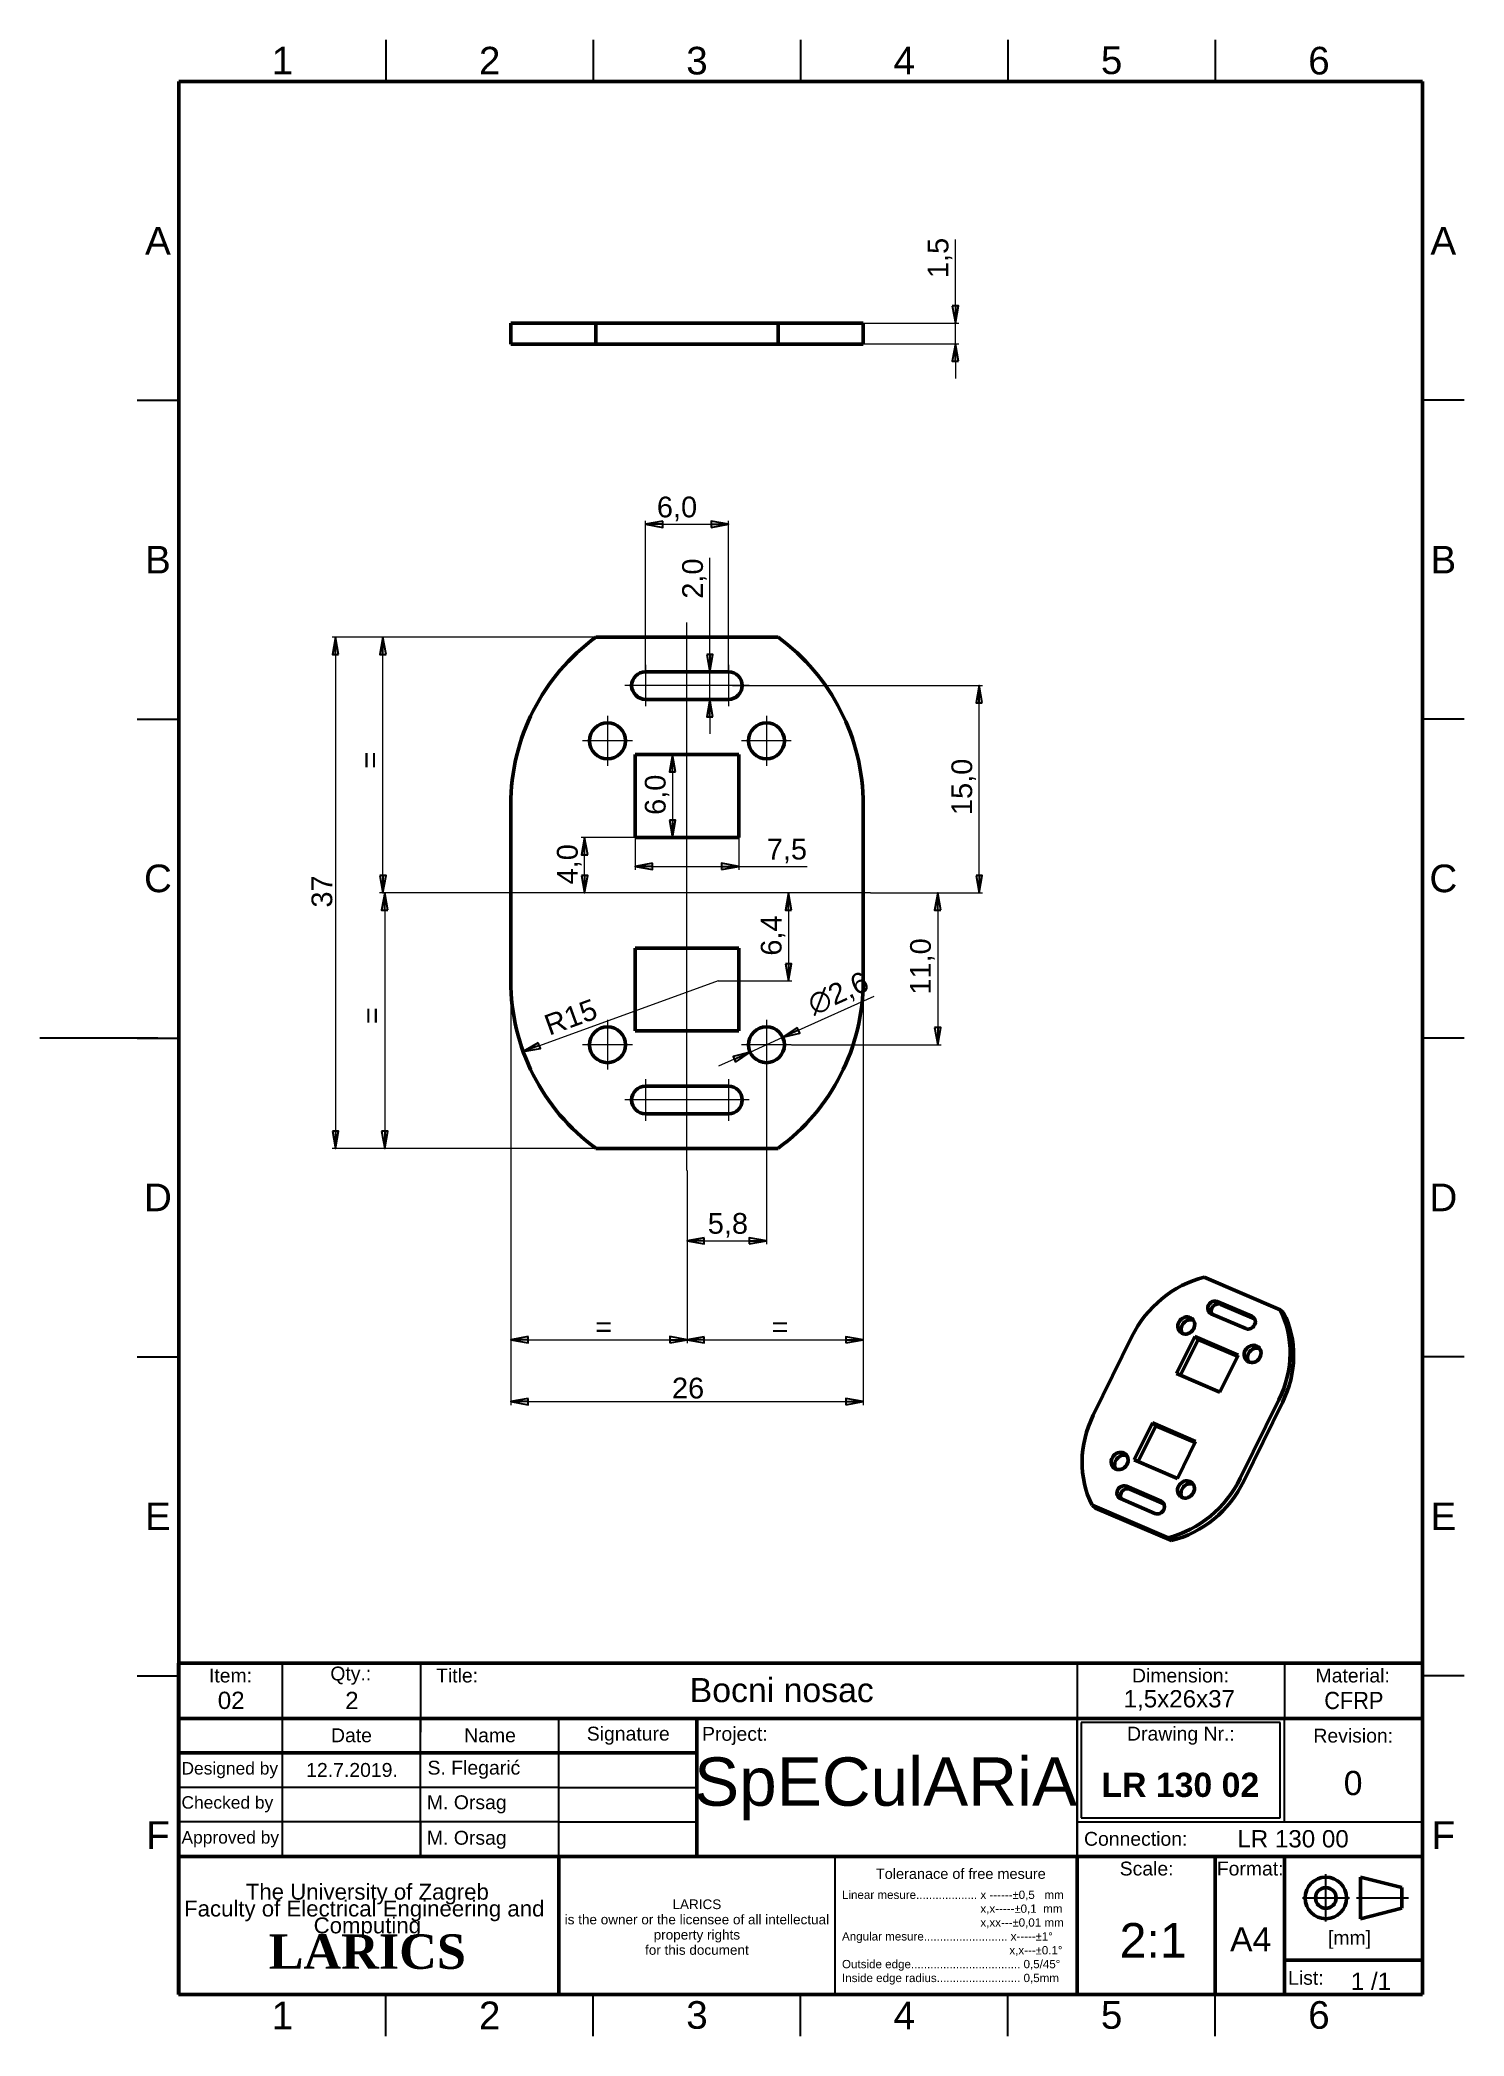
# Model space of a CAD drawing. Header units: millimetres. Extents: x 0 to 103, y 2 to 146.
import ezdxf
from ezdxf.enums import TextEntityAlignment as Align

# ---------------------------------------------------------------- set-up
doc = ezdxf.new("R2010")
doc.units = ezdxf.units.MM
doc.header["$LTSCALE"] = 0.5
doc.linetypes.add('CHAIN', pattern=[0.3543, 0.2362, -0.0295, 0.0591, -0.0295])
for name, color, linetype, lineweight in [('Center Mark(INTECO)', 7, 'CHAIN', 18), ('Centerline(INTECO)', 7, 'CHAIN', 18), ('Dimensions(INTECO)', 7, 'Continuous', 25), ('Sketch Geometry(INTECO)', 7, 'Continuous', 50), ('Symbols(INTECO)', 7, 'Continuous', 18)]:
    doc.layers.add(name, color=color, linetype=linetype, lineweight=lineweight)
doc.layers.add('Visible Edges(INTECO)', color=7, linetype='Continuous', lineweight=50, true_color=0x262659)
doc.styles.add('Current-ISO-INTECO', font='arial.ttf')
doc.styles.add('Current-ISO-INTECODimensionsText', font='arial.ttf')
doc.styles.add('Text Style101', font='arial.ttf')
doc.styles.add('Text Style102', font='arialbd.ttf')
doc.styles.add('Text Style108', font='arial.ttf', dxfattribs={"width": 0.9})
doc.styles.add('Text Style40', font='arial.ttf')
doc.styles.add('Text Style77', font='arial.ttf')
doc.styles.add('Text Style81', font='arial.ttf')
doc.dimstyles.new('ISO - INTECO', dxfattribs={"dimscale": 0.5, "dimtxt": 3, "dimasz": 2.5, "dimexe": 0.5, "dimexo": 0, "dimgap": 0.4, "dimtad": 1, "dimrnd": 1e-08, "dimzin": 0, "dimtxsty": 'Current-ISO-INTECODimensionsText', "dimblk": 'Filled-3', "dimcen": 0.09, "dimdle": 7, "dimclrd": 7, "dimclre": 7, "dimclrt": 7, "dimadec": 1, "dimazin": 0, "dimtfac": 0.666667, "dimtmove": 0, "dimatfit": 3, "dimfxl": 1, "dimtolj": 1, "dimlwd": 15, "dimlwe": 15, "dimarcsym": 0})

msp = doc.modelspace()

# ---------------------------------------------------------------- blocks, each defined once
blk = doc.blocks.new('Borders INTECO Okvir')
at = {"layer": 'Sketch Geometry(INTECO)', "lineweight": 25}
for p, q in [((50, 293), (50, 287)), ((80, 293), (80, 287)), ((110, 293), (110, 287)), ((140, 293), (140, 287)), ((170, 293), (170, 287)), ((14, 240.83), (20, 240.83)), ((206, 240.83), (200, 240.83)), ((14, 194.67), (20, 194.67)), ((206, 194.67), (200, 194.67)), ((17, 148.5), (-0.07, 148.5)), ((14, 148.5), (20, 148.5)), ((206, 148.5), (200, 148.5)), ((14, 102.33), (20, 102.33)), ((206, 102.33), (200, 102.33)), ((14, 56.17), (20, 56.17)), ((206, 56.17), (200, 56.17)), ((50, 4), (50, 10)), ((80, 4), (80, 10)), ((110, 4), (110, 10)), ((140, 4), (140, 10)), ((170, 4), (170, 10))]:
    blk.add_line(p, q, dxfattribs=at)
at = {"layer": 'Sketch Geometry(INTECO)'}
for p, q in [((200, 287), (20, 287)), ((20, 287), (20, 10)), ((200, 10), (200, 287)), ((20, 10), (200, 10))]:
    blk.add_line(p, q, dxfattribs=at)
at = {"layer": 'Symbols(INTECO)', "color": 7, "char_height": 4, "style": 'Current-ISO-INTECO'}
for s, insert, attachment_point in [('\\fArial|b0|i0;\\H4.0000;1', (35, 292), 2), ('\\fArial|b0|i0;\\H4.0000;2', (65, 292), 2), ('\\fArial|b0|i0;\\H4.0000;3', (95, 292), 2), ('\\fArial|b0|i0;\\H4.0000;4', (125, 292), 2), ('\\fArial|b0|i0;\\H4.0000;5', (155, 292.05), 2), ('\\fArial|b0|i0;\\H4.0000;6', (185, 292), 2), ('\\fArial|b0|i0;\\H4.0000;A', (17, 263.92), 5), ('\\fArial|b0|i0;\\H4.0000;A', (203, 263.92), 5), ('\\fArial|b0|i0;\\H4.0000;B', (17, 217.75), 5), ('\\fArial|b0|i0;\\H4.0000;B', (203, 217.75), 5), ('\\fArial|b0|i0;\\H4.0000;C', (17, 171.58), 5), ('\\fArial|b0|i0;\\H4.0000;C', (203, 171.58), 5), ('\\fArial|b0|i0;\\H4.0000;D', (17, 125.42), 5), ('\\fArial|b0|i0;\\H4.0000;D', (203, 125.42), 5), ('\\fArial|b0|i0;\\H4.0000;E', (17, 79.25), 5), ('\\fArial|b0|i0;\\H4.0000;E', (203, 79.25), 5), ('\\fArial|b0|i0;\\H4.0000;F', (17, 33.08), 5), ('\\fArial|b0|i0;\\H4.0000;F', (203, 33.08), 5), ('\\fArial|b0|i0;\\H4.0000;1', (35, 5), 8), ('\\fArial|b0|i0;\\H4.0000;2', (65, 5), 8), ('\\fArial|b0|i0;\\H4.0000;3', (95, 5), 8), ('\\fArial|b0|i0;\\H4.0000;4', (125, 5), 8), ('\\fArial|b0|i0;\\H4.0000;5', (155, 5), 8), ('\\fArial|b0|i0;\\H4.0000;6', (185, 5), 8)]:
    blk.add_mtext(s, dxfattribs=dict(at, insert=insert, attachment_point=attachment_point))
blk = doc.blocks.new('Title Blocks LARICS Radionicka EN')
at = {"layer": 'Sketch Geometry(INTECO)'}
for p, q in [((9.74, 57.81), (9.74, 67.81)), ((9.74, 67.81), (24.74, 67.81)), ((24.74, 67.81), (44.74, 67.81)), ((44.74, 67.81), (139.74, 67.81)), ((139.74, 67.81), (169.74, 67.81)), ((169.74, 67.81), (189.74, 67.81)), ((189.74, 67.81), (189.74, 59.81)), ((9.74, 59.81), (9.74, 54.81)), ((24.74, 59.81), (9.74, 59.81)), ((44.74, 59.81), (24.74, 59.81)), ((64.74, 59.81), (44.74, 59.81)), ((64.74, 59.81), (84.74, 59.81)), ((84.74, 39.81), (84.74, 59.81)), ((84.74, 59.81), (139.74, 59.81)), ((139.74, 59.81), (189.74, 59.81)), ((189.74, 59.81), (189.74, 39.81)), ((9.74, 54.81), (9.74, 49.81)), ((24.74, 54.81), (9.74, 54.81)), ((44.74, 54.81), (24.74, 54.81)), ((64.74, 54.81), (44.74, 54.81)), ((64.74, 54.81), (84.74, 54.81)), ((9.74, 49.81), (9.74, 44.81)), ((9.74, 44.81), (9.74, 39.81)), ((84.74, 44.81), (84.74, 39.81)), ((64.74, 39.81), (9.74, 39.81)), ((9.74, 39.81), (9.74, 19.81)), ((64.74, 19.81), (64.74, 39.81)), ((139.74, 39.81), (64.74, 39.81)), ((64.74, 39.81), (64.74, 19.81)), ((139.74, 39.81), (84.74, 39.81)), ((139.74, 19.81), (139.74, 39.81)), ((159.74, 39.81), (139.74, 39.81)), ((139.74, 39.81), (139.74, 19.81)), ((189.74, 39.81), (139.74, 39.81)), ((159.74, 19.81), (159.74, 39.81)), ((169.74, 39.81), (159.74, 39.81)), ((159.74, 39.81), (159.74, 19.81)), ((169.74, 19.81), (169.74, 39.81)), ((189.74, 39.81), (169.74, 39.81)), ((169.74, 39.81), (169.74, 19.81)), ((189.74, 19.81), (189.74, 39.81)), ((180.74, 36.81), (180.74, 30.81)), ((180.74, 36.81), (186.74, 35.31)), ((186.74, 35.31), (186.74, 32.31)), ((180.74, 30.81), (186.74, 32.31)), ((169.74, 24.81), (189.74, 24.81)), ((9.74, 19.81), (64.74, 19.81)), ((64.74, 19.81), (139.74, 19.81)), ((139.74, 19.81), (159.74, 19.81)), ((159.74, 19.81), (169.74, 19.81)), ((169.74, 19.81), (189.74, 19.81))]:
    blk.add_line(p, q, dxfattribs=at)
at = {"layer": 'Sketch Geometry(INTECO)', "lineweight": 25}
for p, q in [((24.74, 67.81), (24.74, 57.8)), ((44.74, 67.81), (44.74, 57.8)), ((139.74, 67.81), (139.74, 59.81)), ((169.74, 67.81), (169.74, 59.81)), ((24.74, 59.81), (24.74, 54.81)), ((44.74, 54.81), (44.74, 59.81)), ((64.74, 54.81), (64.74, 59.81)), ((139.74, 59.81), (139.74, 39.81)), ((139.74, 39.81), (139.74, 59.81)), ((169.14, 59.21), (140.34, 59.21)), ((140.34, 59.21), (140.34, 45.41)), ((169.14, 45.41), (169.14, 59.21)), ((169.74, 44.81), (169.74, 59.81)), ((24.74, 54.81), (24.74, 49.81)), ((44.74, 49.81), (44.74, 54.81)), ((64.74, 49.81), (64.74, 54.81)), ((24.74, 49.81), (9.74, 49.81)), ((24.74, 49.81), (24.74, 44.81)), ((44.74, 49.81), (24.74, 49.81)), ((44.74, 44.81), (44.74, 49.81)), ((64.74, 49.81), (44.74, 49.81)), ((64.74, 44.81), (64.74, 49.81)), ((64.74, 49.81), (84.74, 49.81)), ((24.74, 44.81), (9.74, 44.81)), ((44.74, 44.81), (24.74, 44.81)), ((24.74, 44.81), (24.74, 39.81)), ((44.74, 39.81), (44.74, 44.81)), ((64.74, 44.81), (44.74, 44.81)), ((44.74, 44.81), (44.74, 39.81)), ((64.74, 39.81), (64.74, 44.81)), ((64.74, 44.81), (84.74, 44.81)), ((139.74, 44.81), (189.74, 44.81)), ((140.34, 45.41), (169.14, 45.41)), ((104.74, 19.81), (104.74, 39.81))]:
    blk.add_line(p, q, dxfattribs=at)
at = {"layer": 'Sketch Geometry(INTECO)', "linetype": 'Continuous', "lineweight": 25}
for p, q in [((175.74, 30.4), (175.74, 37.25)), ((172.36, 33.81), (179.15, 33.81)), ((180.18, 33.81), (187.72, 33.81))]:
    blk.add_line(p, q, dxfattribs=at)
at = {"layer": 'Sketch Geometry(INTECO)'}
for radius in [3, 1.5]:
    blk.add_circle((175.74, 33.81), radius, dxfattribs=at)
at = {"layer": 'Symbols(INTECO)', "color": 7, "style": 'Current-ISO-INTECO'}
for s, insert, char_height, width, attachment_point in [('Item:', (17.24, 66), 2.007, 15.1495, 5), ('Qty.:', (34.65, 66), 2.007, 19.3631, 5), ('Dimension:', (154.71, 66), 2.007, 28.4296, 5), ('Material:', (179.63, 66), 2.007, 18.4679, 5), ('Date', (34.75, 57.35), 2.007, 20.0481, 5), ('Name', (54.8, 57.35), 2.007, 20.0481, 5), ('Signature', (74.8, 57.3), 2.007, 20.1445, 5), ('Project:', (85.48, 57.27), 2.007, 16.0912, 4), ('Drawing Nr.:', (154.77, 57.3), 2.0066, 29.9734, 5), ('Revision:', (179.71, 57.3), 2.007, 19.8632, 5), ('\\fArial|b0|i0;\\H1.8000;Designed by', (10.15, 52.31), 1.8, 14.8433, 4), ('\\fArial|b0|i0;\\H1.8000;Checked by', (10.15, 47.37), 1.8, 14.8433, 4), ('\\fArial|b0|i0;\\H1.8000;Approved by', (10.15, 42.31), 1.8, 14.8433, 4), ('Connection:', (140.75, 42.36), 2.0066, 16.7091, 4), ('\\fArial|b0|i0;\\H1.5000;Toleranace of free mesure', (122.92, 37.31), 1.5, 44.5938, 5), ('Scale:', (149.81, 39.07), 2.007, 19.68, 2), ('Format:', (164.79, 39.07), 2.007, 9.8587, 2), ('[mm]', (176.05, 29.06), 2.007, 6.2278, 1), ('List:', (170.28, 22.23), 2.007, 5.4215, 4)]:
    blk.add_mtext(s, dxfattribs=dict(at, insert=insert, char_height=char_height, width=width, attachment_point=attachment_point))
at = {"layer": 'Symbols(INTECO)', "color": 7, "insert": (50.03, 66), "char_height": 2.007, "attachment_point": 5, "style": 'Current-ISO-INTECO'}
blk.add_mtext('Title:', dxfattribs=at)
at = {"layer": 'Symbols(INTECO)', "color": 7, "style": 'Current-ISO-INTECO'}
for s, insert, char_height, width, attachment_point, line_spacing_factor in [('{\\H1.14622x;The University of Zagreb\\PFaculty of Electrical Engineering and \\H1.56004x; \\H0.64101x;Computing\\H1.639x; \\H0.66318x;\\P\\fGeorgia|b1|i0|c0|p18;\\H2x;LARICS\\H1.30482x; }', (37.04, 29.67), 2.0066, 54.7763, 5, 0.635947), ('\\fArial|b0|i0;\\H1.2000;Linear mesure................... x ------\\fAIGDT|b0|i0;\\H1.2000;`\\fArial|b0|i0;\\H1.2000;0,5   mm\\P                                           x,x-----\\fAIGDT|b0|i0;\\H1.2000;`\\fArial|b0|i0;\\H1.2000;0,1  mm\\P                                           x,xx---\\fAIGDT|b0|i0;\\H1.2000;`\\fArial|b0|i0;\\H1.2000;0,01 mm\\PAngular mesure.......................... x-----\\fAIGDT|b0|i0;\\H1.2000;`\\fArial|b0|i0;\\H1.2000;1\\fAIGDT|b0|i0;\\H1.2000;~\\P\\fArial|b0|i0;\\H1.2000;                                                    x,x---\\fAIGDT|b0|i0;\\H1.2000;`\\fArial|b0|i0;\\H1.2000;0.1\\fAIGDT|b0|i0;\\H1.2000;~\\P\\fArial|b0|i0;\\H1.2000;Outside edge.................................. 0,5/45\\fAIGDT|b0|i0;\\H1.2000;~\\P\\fArial|b0|i0;\\H1.2000;Inside edge radius.......................... 0,5mm', (105.73, 28.07), 1.2, 34.7556, 4, 1.0033), ('\\fArial|b0|i0;\\H1.4000;LARICS\\Pis the owner or the licensee of all intellectual property rights\\Pfor this document', (84.73, 29.58), 1.4, 40.0328, 5, 0.944222), ('\\fArial|b0|i0;\\H2.5000;1 /1 ', (182.27, 21.73), 2.5, 16.21, 5, 0.708166)]:
    blk.add_mtext(s, dxfattribs=dict(at, insert=insert, char_height=char_height, width=width, attachment_point=attachment_point, line_spacing_factor=line_spacing_factor))
at = {"layer": 'Symbols(INTECO)', "color": 7}
for tag, p, height, style in [('Pozicija_001', (15.4, 61.17), 2.5, 'Text Style77'), ('Komada_001', (33.84, 61.15), 2.5, 'Text Style77'), ('TITLE_001', (83.69, 62.16), 3.5, 'Text Style40'), ('Gabariti_001', (146.48, 61.4), 2.5, 'Text Style77'), ('CREATION_DATE_001', (28.19, 51.34), 2.01, 'Current-ISO-INTECO'), ('AUTHOR_001', (45.75, 51.67), 2.01, 'Current-ISO-INTECO'), ('PROJECT_001', (84.32, 47.16), 7, 'Text Style101'), ('REVISION_NUMBER_001', (178.33, 48.7), 3.5, 'Text Style40'), ('PART_NUMBER_001', (143.27, 48.44), 3.5, 'Text Style102'), ('CHECKED_BY_001', (45.66, 46.66), 2.01, 'Current-ISO-INTECO'), ('ENG_APPROVED_BY_001', (45.66, 41.52), 2.01, 'Current-ISO-INTECO'), ('Veza_sa_001', (162.94, 41.13), 2.5, 'Text Style77'), ('<Mjerilo>_001', (145.9, 25.18), 5, 'Text Style81'), ('Sheet_Size_001', (161.88, 26.08), 3.5, 'Text Style40')]:
    blk.add_attdef(tag, p, '', height=height, dxfattribs=dict(at, style=style))
at = {"layer": 'Symbols(INTECO)', "color": 7, "style": 'Text Style108', "width": 0.9}
blk.add_attdef('MATERIAL_001', (175.52, 61.15), '', height=2.5, dxfattribs=at)
at = {"layer": 'Symbols(INTECO)', "color": 7, "style": 'Current-ISO-INTECO'}
for tag, p in [('CHECKED_DATE', (34.71, 47.3)), ('ENG_APPROVAL_DATE', (34.77, 42.34))]:
    blk.add_attdef(tag, text='', height=2.01, dxfattribs=at).set_placement(p, align=Align.MIDDLE_CENTER)
blk = doc.blocks.new('Filled-3')
at = {"color": 0}
for p, q in [((0, 0), (-1, 0.18)), ((-1, 0.18), (-1, -0.18)), ((-1, 0), (0, 0)), ((-1, -0.18), (0, 0))]:
    blk.add_line(p, q, dxfattribs=at)
at = {"color": 0, "flags": 128}
blk.add_lwpolyline([(-1, -0.18), (0, 0), (-1, 0.18), (-1, -0.18)], dxfattribs=at)
at = {"color": 0}
blk.add_solid([(-1, -0.18), (0, 0), (-1, 0.18), (-1, -0.18)], dxfattribs=at)
blk = doc.blocks.new('*D25')
at = {"layer": 'Defpoints', "color": 0, "linetype": 'Continuous', "transparency": 16777216}
for p in [(50.07, 99.76), (67.92, 99.76), (60.06, 84.76)]:
    blk.add_point(p, dxfattribs=at)
at = {"layer": 'Dimensions(INTECO)', "color": 7, "linetype": 'Continuous', "lineweight": 15, "transparency": 16777216}
for p, q in [((50.07, 99.76), (68.17, 99.76)), ((67.92, 86.01), (67.92, 98.51)), ((60.06, 84.76), (68.17, 84.76))]:
    blk.add_line(p, q, dxfattribs=at)
at = {"layer": 'Dimensions(INTECO)', "color": 7, "linetype": 'Continuous', "lineweight": 15, "transparency": 16777216, "xscale": 1.25, "yscale": 1.25, "zscale": 1.25}
for p, rotation in [((67.92, 99.76), 90), ((67.92, 84.76), 270)]:
    blk.add_blockref('Filled-3', p, dxfattribs=dict(at, rotation=rotation))
at = {"layer": 'Dimensions(INTECO)', "color": 7, "linetype": 'Continuous', "lineweight": 18, "transparency": 16777216, "insert": (65.91, 90.39), "char_height": 1.5, "attachment_point": 1, "rotation": 90, "style": 'Current-ISO-INTECODimensionsText'}
blk.add_mtext('\\A1;15,0', dxfattribs=at)
blk = doc.blocks.new('*D26')
at = {"layer": 'Defpoints', "color": 0, "linetype": 'Continuous', "transparency": 16777216}
for p in [(60.06, 84.76), (54.33, 73.76), (64.92, 73.76)]:
    blk.add_point(p, dxfattribs=at)
at = {"layer": 'Dimensions(INTECO)', "color": 7, "linetype": 'Continuous', "lineweight": 15, "transparency": 16777216}
for p, q in [((60.06, 84.76), (65.17, 84.76)), ((64.92, 83.51), (64.92, 75.01)), ((54.33, 73.76), (65.17, 73.76))]:
    blk.add_line(p, q, dxfattribs=at)
at = {"layer": 'Dimensions(INTECO)', "color": 7, "linetype": 'Continuous', "lineweight": 15, "transparency": 16777216, "xscale": 1.25, "yscale": 1.25, "zscale": 1.25}
for p, rotation in [((64.92, 84.76), 90), ((64.92, 73.76), 270)]:
    blk.add_blockref('Filled-3', p, dxfattribs=dict(at, rotation=rotation))
at = {"layer": 'Dimensions(INTECO)', "color": 7, "linetype": 'Continuous', "lineweight": 18, "transparency": 16777216, "insert": (62.92, 77.39), "char_height": 1.5, "attachment_point": 1, "rotation": 90, "style": 'Current-ISO-INTECODimensionsText'}
blk.add_mtext('\\A1;11,0', dxfattribs=at)
blk = doc.blocks.new('*D27')
at = {"layer": 'Defpoints', "color": 0, "linetype": 'Continuous', "transparency": 16777216}
for p in [(52.53, 71.96), (46.78, 64.65), (52.53, 59.57)]:
    blk.add_point(p, dxfattribs=at)
at = {"layer": 'Dimensions(INTECO)', "color": 7, "linetype": 'Continuous', "lineweight": 15, "transparency": 16777216}
for p, q in [((52.53, 71.96), (52.53, 59.32)), ((46.78, 64.65), (46.78, 59.32)), ((48.03, 59.57), (51.28, 59.57))]:
    blk.add_line(p, q, dxfattribs=at)
at = {"layer": 'Dimensions(INTECO)', "color": 7, "linetype": 'Continuous', "lineweight": 15, "transparency": 16777216, "xscale": 1.25, "yscale": 1.25, "zscale": 1.25, "rotation": 180}
blk.add_blockref('Filled-3', (46.78, 59.57), dxfattribs=at)
at = {"layer": 'Dimensions(INTECO)', "color": 7, "linetype": 'Continuous', "lineweight": 15, "transparency": 16777216, "xscale": 1.25, "yscale": 1.25, "zscale": 1.25}
blk.add_blockref('Filled-3', (52.53, 59.57), dxfattribs=at)
at = {"layer": 'Dimensions(INTECO)', "color": 7, "linetype": 'Continuous', "lineweight": 18, "transparency": 16777216, "insert": (48.28, 61.58), "char_height": 1.5, "attachment_point": 1, "style": 'Current-ISO-INTECODimensionsText'}
blk.add_mtext('\\A1;5,8', dxfattribs=at)
blk = doc.blocks.new('*D28')
at = {"layer": 'Defpoints', "color": 0, "linetype": 'Continuous', "transparency": 16777216}
for p in [(24.78, 103.26), (40.19, 103.26), (33.47, 84.76)]:
    blk.add_point(p, dxfattribs=at)
at = {"layer": 'Dimensions(INTECO)', "color": 7, "linetype": 'Continuous', "lineweight": 15, "transparency": 16777216}
for p, q in [((40.19, 103.26), (24.53, 103.26)), ((24.78, 86.01), (24.78, 102.01)), ((33.47, 84.76), (24.53, 84.76))]:
    blk.add_line(p, q, dxfattribs=at)
at = {"layer": 'Dimensions(INTECO)', "color": 7, "linetype": 'Continuous', "lineweight": 15, "transparency": 16777216, "xscale": 1.25, "yscale": 1.25, "zscale": 1.25}
for p, rotation in [((24.78, 103.26), 90), ((24.78, 84.76), 270)]:
    blk.add_blockref('Filled-3', p, dxfattribs=dict(at, rotation=rotation))
at = {"layer": 'Dimensions(INTECO)', "color": 7, "linetype": 'Continuous', "lineweight": 18, "transparency": 16777216, "insert": (23.08, 93.17), "char_height": 1.5, "attachment_point": 1, "rotation": 90, "style": 'Current-ISO-INTECODimensionsText'}
blk.add_mtext('\\A1; \\fArial|b0|i0;\\H1.5000;=', dxfattribs=at)
blk = doc.blocks.new('*D29')
at = {"layer": 'Defpoints', "color": 0, "linetype": 'Continuous', "transparency": 16777216}
for p in [(33.47, 84.76), (24.91, 66.26), (40.19, 66.26)]:
    blk.add_point(p, dxfattribs=at)
at = {"layer": 'Dimensions(INTECO)', "color": 7, "linetype": 'Continuous', "lineweight": 15, "transparency": 16777216}
for p, q in [((33.47, 84.76), (24.66, 84.76)), ((24.91, 83.51), (24.91, 67.51)), ((40.19, 66.26), (24.66, 66.26))]:
    blk.add_line(p, q, dxfattribs=at)
at = {"layer": 'Dimensions(INTECO)', "color": 7, "linetype": 'Continuous', "lineweight": 15, "transparency": 16777216, "xscale": 1.25, "yscale": 1.25, "zscale": 1.25}
for p, rotation in [((24.91, 84.76), 90), ((24.91, 66.26), 270)]:
    blk.add_blockref('Filled-3', p, dxfattribs=dict(at, rotation=rotation))
at = {"layer": 'Dimensions(INTECO)', "color": 7, "linetype": 'Continuous', "lineweight": 18, "transparency": 16777216, "insert": (23.21, 74.67), "char_height": 1.5, "attachment_point": 1, "rotation": 90, "style": 'Current-ISO-INTECODimensionsText'}
blk.add_mtext('\\A1; \\fArial|b0|i0;\\H1.5000;=', dxfattribs=at)
blk = doc.blocks.new('*D30')
at = {"layer": 'Defpoints', "color": 0, "linetype": 'Continuous', "transparency": 16777216}
for p in [(40.19, 103.26), (21.35, 66.26), (40.19, 66.26)]:
    blk.add_point(p, dxfattribs=at)
at = {"layer": 'Dimensions(INTECO)', "color": 7, "linetype": 'Continuous', "lineweight": 15, "transparency": 16777216}
for p, q in [((40.19, 103.26), (21.1, 103.26)), ((21.35, 102.01), (21.35, 67.51)), ((40.19, 66.26), (21.1, 66.26))]:
    blk.add_line(p, q, dxfattribs=at)
at = {"layer": 'Dimensions(INTECO)', "color": 7, "linetype": 'Continuous', "lineweight": 15, "transparency": 16777216, "xscale": 1.25, "yscale": 1.25, "zscale": 1.25}
for p, rotation in [((21.35, 103.26), 90), ((21.35, 66.26), 270)]:
    blk.add_blockref('Filled-3', p, dxfattribs=dict(at, rotation=rotation))
at = {"layer": 'Dimensions(INTECO)', "color": 7, "linetype": 'Continuous', "lineweight": 18, "transparency": 16777216, "insert": (19.61, 83.69), "char_height": 1.5, "attachment_point": 1, "rotation": 90, "style": 'Current-ISO-INTECODimensionsText'}
blk.add_mtext('\\A1;37', dxfattribs=at)
blk = doc.blocks.new('*D31')
at = {"layer": 'Defpoints', "color": 0, "linetype": 'Continuous', "transparency": 16777216}
for p in [(53.71, 74.3), (51.34, 73.23)]:
    blk.add_point(p, dxfattribs=at)
at = {"layer": 'Dimensions(INTECO)', "color": 7, "linetype": 'Continuous', "lineweight": 15, "transparency": 16777216}
for p, q in [((54.85, 74.81), (60.33, 77.28)), ((51.34, 73.23), (53.71, 74.3)), ((50.2, 72.72), (49.06, 72.2))]:
    blk.add_line(p, q, dxfattribs=at)
at = {"layer": 'Dimensions(INTECO)', "color": 7, "linetype": 'Continuous', "lineweight": 15, "transparency": 16777216, "xscale": 1.25, "yscale": 1.25, "zscale": 1.25}
for p, rotation in [((53.71, 74.3), 204.2415219147251), ((51.34, 73.23), 24.24152191472509)]:
    blk.add_blockref('Filled-3', p, dxfattribs=dict(at, rotation=rotation))
at = {"layer": 'Dimensions(INTECO)', "color": 7, "linetype": 'Continuous', "lineweight": 18, "transparency": 16777216, "insert": (55.33, 77.28), "char_height": 1.5, "attachment_point": 1, "rotation": 24.2415, "style": 'Current-ISO-INTECODimensionsText'}
blk.add_mtext('\\A1;∅2,6', dxfattribs=at)
blk = doc.blocks.new('*D32')
at = {"layer": 'Defpoints', "color": 0, "linetype": 'Continuous', "transparency": 16777216}
for p in [(39.37, 88.76), (43.03, 88.76), (39.37, 84.76)]:
    blk.add_point(p, dxfattribs=at)
at = {"layer": 'Dimensions(INTECO)', "color": 7, "linetype": 'Continuous', "lineweight": 15, "transparency": 16777216}
for p, q in [((43.03, 88.76), (39.12, 88.76)), ((39.37, 86.01), (39.37, 87.51))]:
    blk.add_line(p, q, dxfattribs=at)
at = {"layer": 'Dimensions(INTECO)', "color": 7, "linetype": 'Continuous', "lineweight": 15, "transparency": 16777216, "xscale": 1.25, "yscale": 1.25, "zscale": 1.25}
for p, rotation in [((39.37, 88.76), 90), ((39.37, 84.76), 270)]:
    blk.add_blockref('Filled-3', p, dxfattribs=dict(at, rotation=rotation))
at = {"layer": 'Dimensions(INTECO)', "color": 7, "linetype": 'Continuous', "lineweight": 18, "transparency": 16777216, "insert": (37.37, 85.37), "char_height": 1.5, "attachment_point": 1, "rotation": 90, "style": 'Current-ISO-INTECODimensionsText'}
blk.add_mtext('\\A1;4,0', dxfattribs=at)
blk = doc.blocks.new('*D33')
at = {"layer": 'Defpoints', "color": 0, "linetype": 'Continuous', "transparency": 16777216}
for p in [(43.03, 94.76), (43.03, 88.76), (45.73, 88.76)]:
    blk.add_point(p, dxfattribs=at)
at = {"layer": 'Dimensions(INTECO)', "color": 7, "linetype": 'Continuous', "lineweight": 15, "transparency": 16777216}
for p, q in [((43.03, 94.76), (45.98, 94.76)), ((45.73, 93.51), (45.73, 90.01)), ((43.03, 88.76), (45.98, 88.76))]:
    blk.add_line(p, q, dxfattribs=at)
at = {"layer": 'Dimensions(INTECO)', "color": 7, "linetype": 'Continuous', "lineweight": 15, "transparency": 16777216, "xscale": 1.25, "yscale": 1.25, "zscale": 1.25}
for p, rotation in [((45.73, 94.76), 90), ((45.73, 88.76), 270)]:
    blk.add_blockref('Filled-3', p, dxfattribs=dict(at, rotation=rotation))
at = {"layer": 'Dimensions(INTECO)', "color": 7, "linetype": 'Continuous', "lineweight": 18, "transparency": 16777216, "insert": (43.73, 90.4), "char_height": 1.5, "attachment_point": 1, "rotation": 90, "style": 'Current-ISO-INTECODimensionsText'}
blk.add_mtext('\\A1;6,0', dxfattribs=at)
blk = doc.blocks.new('*D34')
at = {"layer": 'Defpoints', "color": 0, "linetype": 'Continuous', "transparency": 16777216}
for p in [(43.03, 88.76), (50.53, 88.76), (43.03, 86.67)]:
    blk.add_point(p, dxfattribs=at)
at = {"layer": 'Dimensions(INTECO)', "color": 7, "linetype": 'Continuous', "lineweight": 15, "transparency": 16777216}
for p, q in [((43.03, 88.76), (43.03, 86.42)), ((50.53, 88.76), (50.53, 86.42)), ((44.28, 86.67), (49.28, 86.67)), ((50.53, 86.67), (55.48, 86.67))]:
    blk.add_line(p, q, dxfattribs=at)
at = {"layer": 'Dimensions(INTECO)', "color": 7, "linetype": 'Continuous', "lineweight": 15, "transparency": 16777216, "xscale": 1.25, "yscale": 1.25, "zscale": 1.25, "rotation": 180}
blk.add_blockref('Filled-3', (43.03, 86.67), dxfattribs=at)
at = {"layer": 'Dimensions(INTECO)', "color": 7, "linetype": 'Continuous', "lineweight": 15, "transparency": 16777216, "xscale": 1.25, "yscale": 1.25, "zscale": 1.25}
blk.add_blockref('Filled-3', (50.53, 86.67), dxfattribs=at)
at = {"layer": 'Dimensions(INTECO)', "color": 7, "linetype": 'Continuous', "lineweight": 18, "transparency": 16777216, "insert": (52.55, 88.67), "char_height": 1.5, "attachment_point": 1, "style": 'Current-ISO-INTECODimensionsText'}
blk.add_mtext('\\A1;7,5', dxfattribs=at)
blk = doc.blocks.new('*D35')
at = {"layer": 'Defpoints', "color": 0, "linetype": 'Continuous', "transparency": 16777216}
for p in [(49.78, 111.44), (43.78, 100.76), (49.78, 100.76)]:
    blk.add_point(p, dxfattribs=at)
at = {"layer": 'Dimensions(INTECO)', "color": 7, "linetype": 'Continuous', "lineweight": 15, "transparency": 16777216}
for p, q in [((43.78, 100.76), (43.78, 111.69)), ((45.03, 111.44), (48.53, 111.44)), ((49.78, 100.76), (49.78, 111.69))]:
    blk.add_line(p, q, dxfattribs=at)
at = {"layer": 'Dimensions(INTECO)', "color": 7, "linetype": 'Continuous', "lineweight": 15, "transparency": 16777216, "xscale": 1.25, "yscale": 1.25, "zscale": 1.25, "rotation": 180}
blk.add_blockref('Filled-3', (43.78, 111.44), dxfattribs=at)
at = {"layer": 'Dimensions(INTECO)', "color": 7, "linetype": 'Continuous', "lineweight": 15, "transparency": 16777216, "xscale": 1.25, "yscale": 1.25, "zscale": 1.25}
blk.add_blockref('Filled-3', (49.78, 111.44), dxfattribs=at)
at = {"layer": 'Dimensions(INTECO)', "color": 7, "linetype": 'Continuous', "lineweight": 18, "transparency": 16777216, "insert": (44.6, 113.44), "char_height": 1.5, "attachment_point": 1, "style": 'Current-ISO-INTECODimensionsText'}
blk.add_mtext('\\A1;6,0', dxfattribs=at)
blk = doc.blocks.new('*D36')
at = {"layer": 'Defpoints', "color": 0, "linetype": 'Continuous', "transparency": 16777216}
for p in [(43.78, 100.76), (48.43, 100.76), (43.78, 98.76)]:
    blk.add_point(p, dxfattribs=at)
at = {"layer": 'Dimensions(INTECO)', "color": 7, "linetype": 'Continuous', "lineweight": 15, "transparency": 16777216}
for p, q in [((48.43, 102.01), (48.43, 109)), ((48.43, 98.76), (48.43, 100.76)), ((48.43, 97.51), (48.43, 96.26))]:
    blk.add_line(p, q, dxfattribs=at)
at = {"layer": 'Dimensions(INTECO)', "color": 7, "linetype": 'Continuous', "lineweight": 15, "transparency": 16777216, "xscale": 1.25, "yscale": 1.25, "zscale": 1.25}
for p, rotation in [((48.43, 100.76), 270), ((48.43, 98.76), 90)]:
    blk.add_blockref('Filled-3', p, dxfattribs=dict(at, rotation=rotation))
at = {"layer": 'Dimensions(INTECO)', "color": 7, "linetype": 'Continuous', "lineweight": 18, "transparency": 16777216, "insert": (46.43, 106.05), "char_height": 1.5, "attachment_point": 1, "rotation": 90, "style": 'Current-ISO-INTECODimensionsText'}
blk.add_mtext('\\A1;2,0', dxfattribs=at)
blk = doc.blocks.new('*D37')
at = {"layer": 'Defpoints', "color": 0, "linetype": 'Continuous', "transparency": 16777216}
for p in [(49.03, 78.38), (34.92, 73.27)]:
    blk.add_point(p, dxfattribs=at)
at = {"layer": 'Dimensions(INTECO)', "color": 7, "linetype": 'Continuous', "lineweight": 15, "transparency": 16777216}
blk.add_line((49.03, 78.38), (36.1, 73.69), dxfattribs=at)
at = {"layer": 'Dimensions(INTECO)', "color": 7, "linetype": 'Continuous', "lineweight": 15, "transparency": 16777216, "xscale": 1.25, "yscale": 1.25, "zscale": 1.25, "rotation": 199.9356314534135}
blk.add_blockref('Filled-3', (34.92, 73.27), dxfattribs=at)
at = {"layer": 'Dimensions(INTECO)', "color": 7, "linetype": 'Continuous', "lineweight": 18, "transparency": 16777216, "insert": (36.3, 75.82), "char_height": 1.5, "attachment_point": 1, "rotation": 19.9356, "style": 'Current-ISO-INTECODimensionsText'}
blk.add_mtext('\\A1;R15', dxfattribs=at)
blk = doc.blocks.new('*D38')
at = {"layer": 'Defpoints', "color": 0, "linetype": 'Continuous', "transparency": 16777216}
for p in [(54.12, 84.76), (49.03, 78.38), (54.12, 78.38)]:
    blk.add_point(p, dxfattribs=at)
at = {"layer": 'Dimensions(INTECO)', "color": 7, "linetype": 'Continuous', "lineweight": 15, "transparency": 16777216}
for p, q in [((54.12, 83.51), (54.12, 79.63)), ((49.03, 78.38), (54.37, 78.38))]:
    blk.add_line(p, q, dxfattribs=at)
at = {"layer": 'Dimensions(INTECO)', "color": 7, "linetype": 'Continuous', "lineweight": 15, "transparency": 16777216, "xscale": 1.25, "yscale": 1.25, "zscale": 1.25}
for p, rotation in [((54.12, 84.76), 90), ((54.12, 78.38), 270)]:
    blk.add_blockref('Filled-3', p, dxfattribs=dict(at, rotation=rotation))
at = {"layer": 'Dimensions(INTECO)', "color": 7, "linetype": 'Continuous', "lineweight": 18, "transparency": 16777216, "insert": (52.12, 80.21), "char_height": 1.5, "attachment_point": 1, "rotation": 90, "style": 'Current-ISO-INTECODimensionsText'}
blk.add_mtext('\\A1;6,4', dxfattribs=at)
blk = doc.blocks.new('*D39')
at = {"layer": 'Defpoints', "color": 0, "linetype": 'Continuous', "transparency": 16777216}
for p in [(34.03, 78.38), (46.78, 64.65), (46.78, 52.41)]:
    blk.add_point(p, dxfattribs=at)
at = {"layer": 'Dimensions(INTECO)', "color": 7, "linetype": 'Continuous', "lineweight": 15, "transparency": 16777216}
for p, q in [((34.03, 78.38), (34.03, 52.16)), ((46.78, 64.65), (46.78, 52.16)), ((35.28, 52.41), (45.53, 52.41))]:
    blk.add_line(p, q, dxfattribs=at)
at = {"layer": 'Dimensions(INTECO)', "color": 7, "linetype": 'Continuous', "lineweight": 15, "transparency": 16777216, "xscale": 1.25, "yscale": 1.25, "zscale": 1.25, "rotation": 180}
blk.add_blockref('Filled-3', (34.03, 52.41), dxfattribs=at)
at = {"layer": 'Dimensions(INTECO)', "color": 7, "linetype": 'Continuous', "lineweight": 15, "transparency": 16777216, "xscale": 1.25, "yscale": 1.25, "zscale": 1.25}
blk.add_blockref('Filled-3', (46.78, 52.41), dxfattribs=at)
at = {"layer": 'Dimensions(INTECO)', "color": 7, "linetype": 'Continuous', "lineweight": 18, "transparency": 16777216, "insert": (39.56, 54.11), "char_height": 1.5, "attachment_point": 1, "style": 'Current-ISO-INTECODimensionsText'}
blk.add_mtext('\\A1; \\fArial|b0|i0;\\H1.5000;=', dxfattribs=at)
blk = doc.blocks.new('*D40')
at = {"layer": 'Defpoints', "color": 0, "linetype": 'Continuous', "transparency": 16777216}
for p in [(59.53, 78.38), (46.78, 64.65), (59.53, 52.4)]:
    blk.add_point(p, dxfattribs=at)
at = {"layer": 'Dimensions(INTECO)', "color": 7, "linetype": 'Continuous', "lineweight": 15, "transparency": 16777216}
for p, q in [((59.53, 78.38), (59.53, 52.15)), ((46.78, 64.65), (46.78, 52.15)), ((48.03, 52.4), (58.28, 52.4))]:
    blk.add_line(p, q, dxfattribs=at)
at = {"layer": 'Dimensions(INTECO)', "color": 7, "linetype": 'Continuous', "lineweight": 15, "transparency": 16777216, "xscale": 1.25, "yscale": 1.25, "zscale": 1.25, "rotation": 180}
blk.add_blockref('Filled-3', (46.78, 52.4), dxfattribs=at)
at = {"layer": 'Dimensions(INTECO)', "color": 7, "linetype": 'Continuous', "lineweight": 15, "transparency": 16777216, "xscale": 1.25, "yscale": 1.25, "zscale": 1.25}
blk.add_blockref('Filled-3', (59.53, 52.4), dxfattribs=at)
at = {"layer": 'Dimensions(INTECO)', "color": 7, "linetype": 'Continuous', "lineweight": 18, "transparency": 16777216, "insert": (52.31, 54.1), "char_height": 1.5, "attachment_point": 1, "style": 'Current-ISO-INTECODimensionsText'}
blk.add_mtext('\\A1; \\fArial|b0|i0;\\H1.5000;=', dxfattribs=at)
blk = doc.blocks.new('*D41')
at = {"layer": 'Defpoints', "color": 0, "linetype": 'Continuous', "transparency": 16777216}
for p in [(34.03, 78.38), (59.53, 78.38), (59.53, 47.93)]:
    blk.add_point(p, dxfattribs=at)
at = {"layer": 'Dimensions(INTECO)', "color": 7, "linetype": 'Continuous', "lineweight": 15, "transparency": 16777216}
for p, q in [((34.03, 78.38), (34.03, 47.68)), ((59.53, 78.38), (59.53, 47.68)), ((35.28, 47.93), (58.28, 47.93))]:
    blk.add_line(p, q, dxfattribs=at)
at = {"layer": 'Dimensions(INTECO)', "color": 7, "linetype": 'Continuous', "lineweight": 15, "transparency": 16777216, "xscale": 1.25, "yscale": 1.25, "zscale": 1.25, "rotation": 180}
blk.add_blockref('Filled-3', (34.03, 47.93), dxfattribs=at)
at = {"layer": 'Dimensions(INTECO)', "color": 7, "linetype": 'Continuous', "lineweight": 15, "transparency": 16777216, "xscale": 1.25, "yscale": 1.25, "zscale": 1.25}
blk.add_blockref('Filled-3', (59.53, 47.93), dxfattribs=at)
at = {"layer": 'Dimensions(INTECO)', "color": 7, "linetype": 'Continuous', "lineweight": 18, "transparency": 16777216, "insert": (45.69, 49.66), "char_height": 1.5, "attachment_point": 1, "style": 'Current-ISO-INTECODimensionsText'}
blk.add_mtext('\\A1;26', dxfattribs=at)
blk = doc.blocks.new('*D42')
at = {"layer": 'Defpoints', "color": 0, "linetype": 'Continuous', "transparency": 16777216}
for p in [(53.36, 125.99), (66.2, 125.99), (53.36, 124.49)]:
    blk.add_point(p, dxfattribs=at)
at = {"layer": 'Dimensions(INTECO)', "color": 7, "linetype": 'Continuous', "lineweight": 15, "transparency": 16777216}
for p, q in [((66.2, 127.24), (66.2, 132.06)), ((53.36, 125.99), (66.45, 125.99)), ((66.2, 124.49), (66.2, 125.99)), ((53.36, 124.49), (66.45, 124.49)), ((66.2, 123.24), (66.2, 121.99))]:
    blk.add_line(p, q, dxfattribs=at)
at = {"layer": 'Dimensions(INTECO)', "color": 7, "linetype": 'Continuous', "lineweight": 15, "transparency": 16777216, "xscale": 1.25, "yscale": 1.25, "zscale": 1.25}
for p, rotation in [((66.2, 125.99), 270), ((66.2, 124.49), 90)]:
    blk.add_blockref('Filled-3', p, dxfattribs=dict(at, rotation=rotation))
at = {"layer": 'Dimensions(INTECO)', "color": 7, "linetype": 'Continuous', "lineweight": 18, "transparency": 16777216, "insert": (64.19, 129.26), "char_height": 1.5, "attachment_point": 1, "rotation": 90, "style": 'Current-ISO-INTECODimensionsText'}
blk.add_mtext('\\A1;1,5', dxfattribs=at)

# ---------------------------------------------------------------- dimensions: what is measured, and where the dimension line sits
at = {"layer": 'Dimensions(INTECO)', "color": 7, "linetype": 'Continuous', "lineweight": 18}
for base, p1, p2, angle, override, picture, middle in [((66.196, 125.985), (53.364, 124.485), (53.364, 125.985), 90, {"dimgap": 0.4, "dimdec": 1, "dimtol": 0, "dimlim": 0, "dimtp": 0, "dimtm": 0, "dimtdec": 1, "dimtofl": 1, "dimatfit": 1}, '*D42', (66.196, 130.56)), ((49.775, 111.441), (43.775, 100.763), (49.775, 100.763), 180, {"dimgap": 0.4, "dimdec": 1, "dimtol": 0, "dimlim": 0, "dimtp": 0, "dimtm": 0, "dimtdec": 1, "dimtofl": 0, "dimatfit": 1}, '*D35', (45.969, 111.441)), ((48.428, 100.763), (43.775, 98.763), (43.775, 100.763), 90, {"dimgap": 0.4, "dimdec": 1, "dimse1": 1, "dimse2": 1, "dimtol": 0, "dimlim": 0, "dimtp": 0, "dimtm": 0, "dimtdec": 1, "dimtofl": 1, "dimatfit": 1}, '*D36', (48.428, 107.423)), ((21.347, 66.263), (40.186, 103.263), (40.186, 66.263), 90, {"dimgap": 0.4, "dimdec": 0, "dimtol": 0, "dimlim": 0, "dimtp": 0, "dimtm": 0, "dimtdec": 0, "dimtofl": 0, "dimatfit": 1}, '*D30', (21.347, 84.763)), ((67.917, 99.763), (60.062, 84.763), (50.07, 99.763), 90, {"dimgap": 0.4, "dimdec": 1, "dimtol": 0, "dimlim": 0, "dimtp": 0, "dimtm": 0, "dimtdec": 1, "dimtofl": 0, "dimatfit": 1}, '*D25', (67.917, 92.263)), ((45.729, 88.763), (43.025, 94.763), (43.025, 88.763), 90, {"dimgap": 0.4, "dimdec": 1, "dimtol": 0, "dimlim": 0, "dimtp": 0, "dimtm": 0, "dimtdec": 1, "dimtofl": 0, "dimatfit": 1}, '*D33', (45.729, 91.763)), ((39.373, 88.763), (39.373, 84.763), (43.025, 88.763), 90, {"dimgap": 0.4, "dimdec": 1, "dimse1": 1, "dimtol": 0, "dimlim": 0, "dimtp": 0, "dimtm": 0, "dimtdec": 1, "dimtofl": 0, "dimatfit": 1}, '*D32', (39.373, 86.763)), ((43.025, 86.674), (50.525, 88.763), (43.025, 88.763), 180, {"dimgap": 0.4, "dimdec": 1, "dimtol": 0, "dimlim": 0, "dimtp": 0, "dimtm": 0, "dimtdec": 1, "dimtofl": 0, "dimatfit": 2}, '*D34', (53.915, 86.674)), ((54.125, 78.382), (54.125, 84.763), (49.025, 78.382), 90, {"dimgap": 0.4, "dimdec": 1, "dimse1": 1, "dimtol": 0, "dimlim": 0, "dimtp": 0, "dimtm": 0, "dimtdec": 1, "dimtofl": 0, "dimatfit": 1}, '*D38', (54.125, 81.573)), ((64.924, 73.763), (60.062, 84.763), (54.325, 73.763), 90, {"dimgap": 0.4, "dimdec": 1, "dimtol": 0, "dimlim": 0, "dimtp": 0, "dimtm": 0, "dimtdec": 1, "dimtofl": 0, "dimatfit": 1}, '*D26', (64.924, 79.263))]:
    dim = msp.add_linear_dim(base=base, p1=p1, p2=p2, angle=angle, dimstyle='ISO - INTECO', override=override, dxfattribs=at)
    dim.commit()
    dim.dimension.update_dxf_attribs({"geometry": picture, "text_midpoint": middle, "dimtype": 160})
for base, p2, picture, middle in [((24.782, 103.263), (40.186, 103.263), '*D28', (24.782, 94.013)), ((24.909, 66.263), (40.186, 66.263), '*D29', (24.909, 75.513))]:
    dim = msp.add_linear_dim(base=base, p1=(33.467, 84.763), p2=p2, angle=90, text=' \\fArial|b0|i0;\\H1.5000;=', dimstyle='ISO - INTECO', override={"dimgap": 0.4, "dimdec": 2, "dimtol": 0, "dimlim": 0, "dimtp": 0, "dimtm": 0, "dimtdec": 2, "dimtofl": 0, "dimatfit": 1}, dxfattribs=at)
    dim.commit()
    dim.dimension.update_dxf_attribs({"geometry": picture, "text_midpoint": middle, "dimtype": 160})
for base, p1, p2, picture, middle in [((46.775, 52.407), (34.025, 78.382), (46.775, 64.654), '*D39', (40.4, 52.407)), ((59.525, 52.398), (46.775, 64.654), (59.525, 78.382), '*D40', (53.15, 52.398))]:
    dim = msp.add_linear_dim(base=base, p1=p1, p2=p2, text=' \\fArial|b0|i0;\\H1.5000;=', dimstyle='ISO - INTECO', override={"dimgap": 0.4, "dimdec": 2, "dimtol": 0, "dimlim": 0, "dimtp": 0, "dimtm": 0, "dimtdec": 2, "dimtofl": 0, "dimatfit": 1}, dxfattribs=at)
    dim.commit()
    dim.dimension.update_dxf_attribs({"geometry": picture, "text_midpoint": middle, "dimtype": 160})
for base, p1, p2, override, picture, middle in [((59.525072603, 47.928606417), (34.025072603, 78.382297446), (59.525072603, 78.382297446), {"dimgap": 0.4, "dimdec": 0, "dimtol": 0, "dimlim": 0, "dimtp": 0, "dimtm": 0, "dimtdec": 0, "dimtofl": 0, "dimatfit": 1}, '*D41', (46.775072603, 47.928606417)), ((52.525072603, 59.573403149), (46.775072603, 64.653533753), (52.525072603, 71.963495293), {"dimgap": 0.4, "dimdec": 1, "dimtol": 0, "dimlim": 0, "dimtp": 0, "dimtm": 0, "dimtdec": 1, "dimtofl": 0, "dimatfit": 1}, '*D27', (49.650072603, 59.573403149))]:
    dim = msp.add_linear_dim(base=base, p1=p1, p2=p2, dimstyle='ISO - INTECO', override=override, dxfattribs=at)
    dim.commit()
    dim.dimension.update_dxf_attribs({"geometry": picture, "text_midpoint": middle, "dimtype": 160})
dim = msp.add_radius_dim(center=(49.025, 78.382), mpoint=(34.924, 73.268), dimstyle='ISO - INTECO', override={"dimgap": 0.4, "dimdec": 0, "dimlfac": 1, "dimcen": 0, "dimdle": 0, "dimtol": 0, "dimlim": 0, "dimtp": 0, "dimtm": 0, "dimtdec": 0, "dimtofl": 0, "dimtmove": 2}, dxfattribs=at)
dim.commit()
dim.dimension.update_dxf_attribs({"geometry": '*D37', "text_midpoint": (38.256, 75.716), "dimtype": 164})
dim = msp.add_diameter_dim_2p(p1=(51.34, 73.23), p2=(53.71, 74.297), dimstyle='ISO - INTECO', override={"dimgap": 0.4, "dimdec": 1, "dimlfac": 1, "dimtol": 0, "dimlim": 0, "dimtp": 0, "dimtm": 0, "dimtdec": 1, "dimatfit": 2}, dxfattribs=at)
dim.commit()
dim.dimension.update_dxf_attribs({"geometry": '*D31', "text_midpoint": (58.161, 76.301), "dimtype": 163})

# ---------------------------------------------------------------- linework, layer by layer
at = {"layer": 'Center Mark(INTECO)', "linetype": 'Continuous'}
for p, q in [((43.775, 101.263), (43.775, 98.263)), ((49.775, 101.263), (49.775, 98.263)), ((50.07, 99.763), (42.275, 99.763)), ((51.275, 99.763), (49.525, 99.763)), ((41.025, 97.563), (41.025, 93.963)), ((52.525, 97.563), (52.525, 93.963)), ((42.825, 95.763), (39.225, 95.763)), ((54.325, 95.763), (50.725, 95.763)), ((41.025, 75.563), (41.025, 71.963)), ((52.525, 75.563), (52.525, 71.963)), ((42.825, 73.763), (39.225, 73.763)), ((54.325, 73.763), (50.725, 73.763)), ((43.775, 71.263), (43.775, 68.263)), ((49.775, 71.263), (49.775, 68.263)), ((49.694, 69.763), (42.275, 69.763)), ((51.275, 69.763), (49.525, 69.763))]:
    msp.add_line(p, q, dxfattribs=at)
at = {"layer": 'Centerline(INTECO)', "linetype": 'Continuous'}
for p, q in [((46.775, 64.654), (46.775, 104.321)), ((60.062, 84.763), (33.467, 84.763))]:
    msp.add_line(p, q, dxfattribs=at)
at = {"layer": 'Visible Edges(INTECO)'}
for p, q in [((34.025, 125.985), (40.186, 125.985)), ((34.025, 124.485), (34.025, 125.985)), ((40.186, 124.485), (40.186, 125.985)), ((53.364, 125.985), (40.186, 125.985)), ((53.364, 124.485), (53.364, 125.985)), ((59.525, 125.985), (53.364, 125.985)), ((59.525, 124.485), (59.525, 125.985)), ((40.186, 124.485), (34.025, 124.485)), ((53.364, 124.485), (40.186, 124.485)), ((53.364, 124.485), (59.525, 124.485)), ((53.364, 103.263), (40.186, 103.263)), ((43.775, 100.763), (49.775, 100.763)), ((49.775, 98.763), (43.775, 98.763)), ((43.025, 94.763), (43.025, 88.763)), ((43.025, 94.763), (50.525, 94.763)), ((50.525, 94.763), (50.525, 88.763)), ((34.025, 78.382), (34.025, 91.145)), ((59.525, 78.382), (59.525, 91.145)), ((50.525, 88.763), (43.025, 88.763)), ((43.025, 80.763), (43.025, 74.763)), ((43.025, 80.763), (50.525, 80.763)), ((50.525, 80.763), (50.525, 74.763)), ((50.525, 74.763), (43.025, 74.763)), ((43.775, 70.763), (49.775, 70.763)), ((49.775, 68.763), (43.775, 68.763)), ((53.364, 66.263), (40.186, 66.263)), ((89.694, 54.576), (84.195, 56.935)), ((87.648, 54.103), (85.145, 55.177)), ((87.849, 53.918), (85.396, 54.97)), ((84.707, 54.285), (87.21, 53.211)), ((89.694, 54.576), (89.944, 54.369)), ((76.173, 46.94), (78.969, 52.632)), ((83.517, 52.635), (82.203, 49.959)), ((82.494, 49.834), (83.768, 52.428)), ((83.517, 52.635), (83.768, 52.428)), ((86.647, 51.293), (83.517, 52.635)), ((86.606, 51.211), (83.768, 52.428)), ((86.647, 51.293), (85.332, 48.617)), ((85.332, 48.617), (82.203, 49.959)), ((86.813, 42.375), (89.609, 48.068)), ((89.86, 47.861), (87.063, 42.169)), ((80.45, 46.391), (79.135, 43.715)), ((80.45, 46.391), (80.701, 46.184)), ((83.579, 45.048), (80.45, 46.391)), ((79.426, 43.59), (80.701, 46.184)), ((83.539, 44.966), (80.701, 46.184)), ((83.579, 45.048), (82.265, 42.372)), ((79.135, 43.715), (82.265, 42.372)), ((78.134, 40.904), (80.637, 39.83)), ((81.075, 40.722), (78.572, 41.796)), ((81.276, 40.537), (78.823, 41.59)), ((76.339, 40.225), (76.088, 40.432)), ((81.587, 38.073), (76.088, 40.432)), ((81.838, 37.866), (76.339, 40.225)), ((81.838, 37.866), (81.587, 38.073))]:
    msp.add_line(p, q, dxfattribs=at)
for centre in [(41.025, 95.763), (52.525, 95.763), (41.025, 73.763), (52.525, 73.763)]:
    msp.add_circle(centre, 1.3, dxfattribs=at)
for centre, radius, start, end in [((49.025, 91.145), 15, 126.10678, 180), ((44.525, 91.145), 15, 0, 53.89322), ((43.775, 99.763), 1, 90, 270), ((49.775, 99.763), 1, 270, 90), ((49.025, 78.382), 15, 180, 233.89322), ((44.525, 78.382), 15, 306.10678, 0), ((43.775, 69.763), 1, 90, 270), ((49.775, 69.763), 1, 270, 90)]:
    msp.add_arc(centre, radius, start, end, dxfattribs=at)
for centre, major_axis, start_param, end_param in [((85.228, 49.947), (4.776, 5.783), 0.8883824, 1.8289965), ((84.926, 54.731), (0.318, 0.386), 0.2582001, 3.3997928), ((85.176, 54.524), (-0.318, -0.386), 3.3997928, 5.9248405), ((83.153, 53.232), (-0.414, -0.501), 3.422612, 6.002166), ((87.429, 53.657), (0.318, 0.386), 3.3997928, 6.5413854), ((83.35, 50.753), (4.776, 5.783), 4.9705891, 5.9112032), ((83.601, 50.546), (4.776, 5.783), 4.9705891, 5.9112032), ((87.951, 51.174), (0.414, 0.501), 0.2810193, 2.8605733), ((82.432, 44.255), (-4.776, -5.783), 4.9705891, 5.9112032), ((78.332, 43.42), (-0.414, -0.501), 3.422612, 6.002166), ((80.554, 45.06), (4.776, 5.783), 4.029975, 4.9705891), ((80.805, 44.853), (-4.776, -5.783), 0.8883824, 1.8289965), ((83.131, 41.361), (0.414, 0.501), 0.2810193, 2.8605733), ((78.353, 41.35), (0.318, 0.386), 0.2582001, 3.3997928), ((78.603, 41.144), (-0.318, -0.386), 3.3997928, 5.9248405), ((80.856, 40.276), (0.318, 0.386), 3.3997928, 6.5413854)]:
    msp.add_ellipse(centre, major_axis=major_axis, ratio=0.9012718, start_param=start_param, end_param=end_param, dxfattribs=at)
for centre in [(82.902, 53.439), (87.7, 51.381), (78.082, 43.627), (82.88, 41.568)]:
    msp.add_ellipse(centre, major_axis=(-0.414, -0.501), ratio=0.9012718, dxfattribs=at)

# ---------------------------------------------------------------- block references
at = {"xscale": 0.5, "yscale": 0.5, "zscale": 0.5}
msp.add_blockref('Borders INTECO Okvir', (0, 0), dxfattribs=at)
msp.add_blockref('Title Blocks LARICS Radionicka EN', (5.129, -4.907), dxfattribs=at).add_auto_attribs({'Sheet_Size_001': 'A4', '<Mjerilo>_001': '2:1', 'CREATION_DATE_001': '12.7.2019.', 'AUTHOR_001': 'S. Flegarić', 'CHECKED_BY_001': 'M. Orsag', 'ENG_APPROVED_BY_001': 'M. Orsag', 'PROJECT_001': 'SpECulARiA', 'PART_NUMBER_001': 'LR 130 02', 'REVISION_NUMBER_001': '0', 'Veza_sa_001': 'LR 130 00', 'TITLE_001': 'Bocni nosac', 'MATERIAL_001': 'CFRP', 'Pozicija_001': '02', 'Komada_001': '2', 'Gabariti_001': '1,5x26x37'})

msp.set_redraw_order([(e.dxf.handle, doc.entitydb.next_handle()) for e in msp.query("TEXT MTEXT ATTDEF DIMENSION ARC_DIMENSION")])  # texts and dimensions are drawn at this point

doc.saveas('drawing.dxf')
